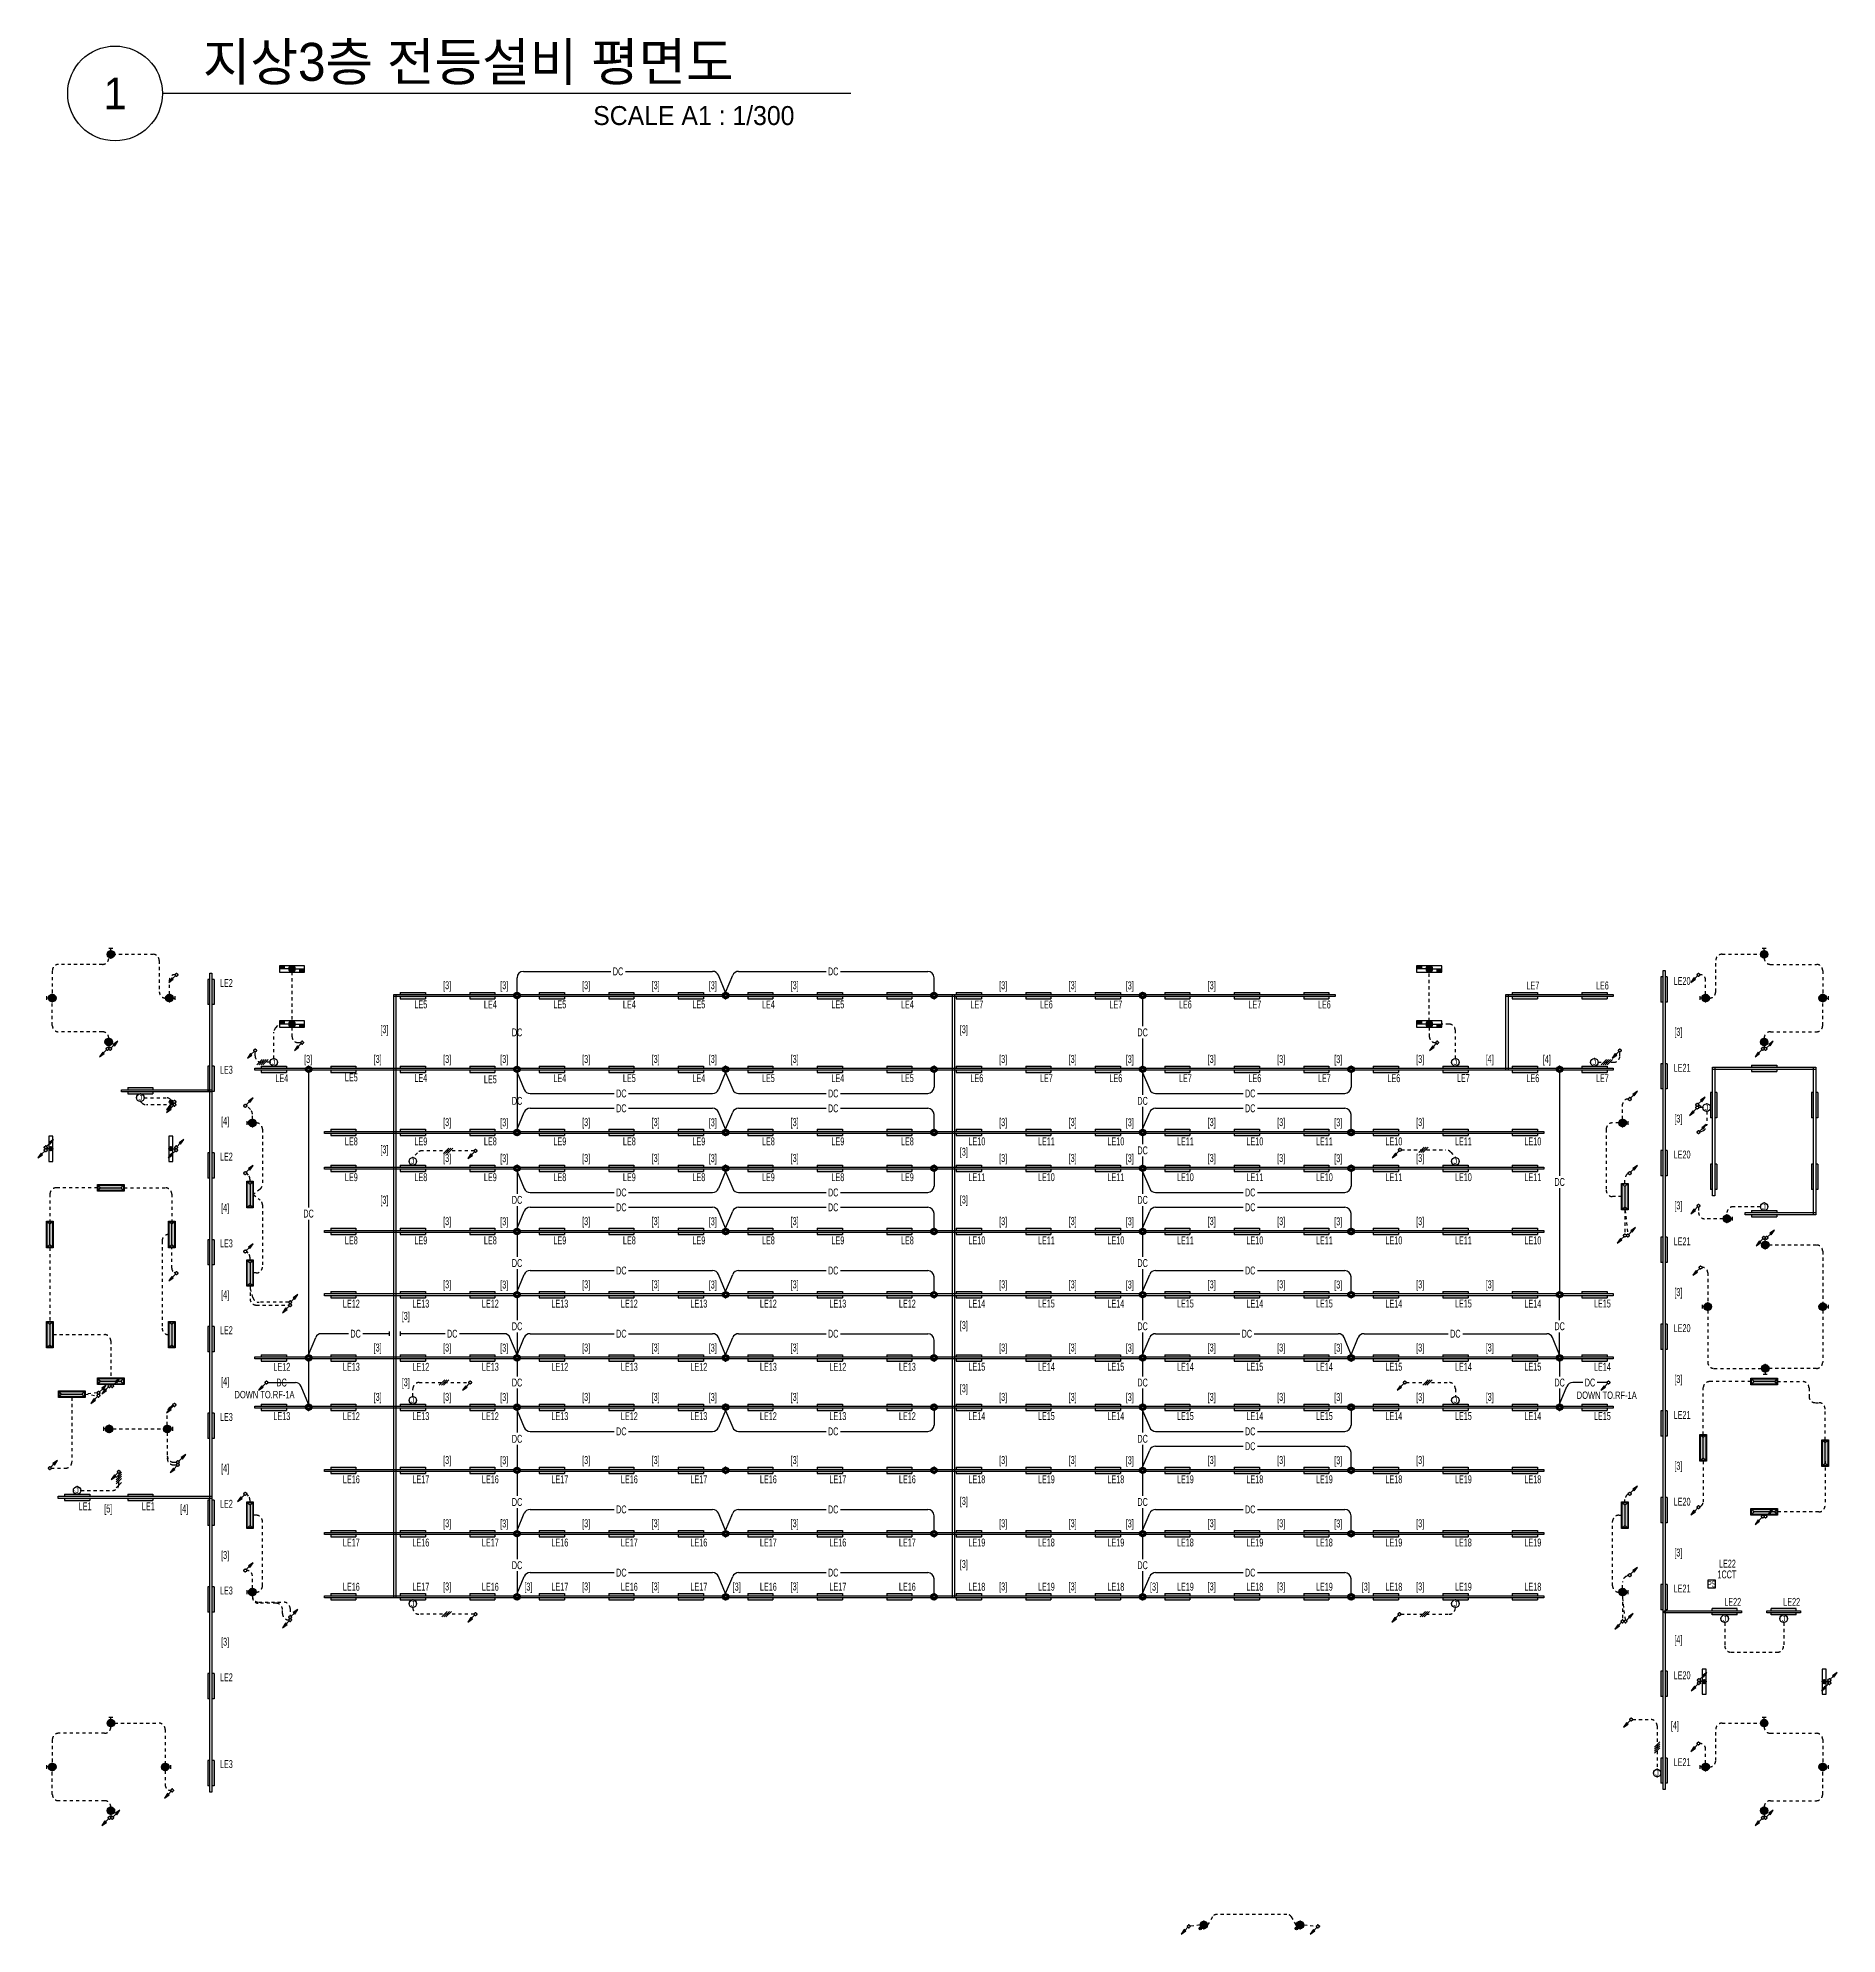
# Model space of a CAD drawing. Header units: millimetres. Extents: x 86947 to 500447, y -530175 to 1059536.
# Drawn here: x 92041 to 177466, y 101922 to 191935 of the extents above; entities that cross this region are included whole.
import ezdxf
from ezdxf.enums import TextEntityAlignment as Align

# ---------------------------------------------------------------- set-up
doc = ezdxf.new("R2010")
doc.units = ezdxf.units.MM
doc.header["$LTSCALE"] = 150
doc.linetypes.add('D1', pattern=[3, 1, -1, 1])
for name, color, linetype in [('------03 Lighting Fixture', 3, 'Continuous'), ('------04 Lighting Switch', 2, 'Continuous'), ('------04 Number of Strands (가닥수)', 1, 'Continuous'), ('-----20 General Symbol', 3, 'Continuous'), ('-----23 Concealed or Exposed Wire', 4, 'D1'), ('-----25 Emergency Lighting Embeded Wire in Ceiling or Wall', 1, 'Continuous'), ('-----28 Race Way', 1, 'Continuous'), ('-----41 Drawing Title', 2, 'Continuous')]:
    doc.layers.add(name, color=color, linetype=linetype)
doc.styles.add('ELEC', font='Dotum.ttf')

msp = doc.modelspace()

# ---------------------------------------------------------------- texts
at = {"layer": '------04 Lighting Switch', "style": 'ELEC', "width": 0.7}
for s, p in [('LE2', (100988, 147071)), ('LE7', (163022, 146953)), ('LE6', (166322, 146953)), ('LE20', (170107, 147168)), ('LE5', (110222, 146053)), ('LE4', (113522, 146053)), ('LE5', (116822, 146053)), ('LE4', (120122, 146053)), ('LE5', (123422, 146053)), ('LE4', (126722, 146053)), ('LE5', (130022, 146053)), ('LE4', (133322, 146053)), ('LE7', (136622, 146053)), ('LE6', (139922, 146053)), ('LE7', (143222, 146053)), ('LE6', (146522, 146053)), ('LE7', (149822, 146053)), ('LE6', (153122, 146053)), ('LE3', (100988, 142951)), ('LE21', (170107, 143048)), ('LE4', (103622, 142553)), ('LE5', (106922, 142588)), ('LE4', (110222, 142563)), ('LE5', (113522, 142496)), ('LE4', (116822, 142553)), ('LE5', (120122, 142553)), ('LE4', (123422, 142553)), ('LE5', (126722, 142553)), ('LE4', (130022, 142553)), ('LE5', (133322, 142553)), ('LE6', (136622, 142553)), ('LE7', (139922, 142553)), ('LE6', (143222, 142553)), ('LE7', (146522, 142553)), ('LE6', (149822, 142553)), ('LE7', (153122, 142553)), ('LE6', (156422, 142553)), ('LE7', (159722, 142559)), ('LE6', (163022, 142553)), ('LE7', (166322, 142553)), ('LE8', (106922, 139553)), ('LE9', (110222, 139553)), ('LE8', (113522, 139553)), ('LE9', (116822, 139553)), ('LE8', (120122, 139553)), ('LE9', (123422, 139553)), ('LE8', (126722, 139553)), ('LE9', (130022, 139553)), ('LE8', (133322, 139553)), ('LE10', (136622, 139553)), ('LE11', (139922, 139553)), ('LE10', (143222, 139553)), ('LE11', (146522, 139553)), ('LE10', (149822, 139553)), ('LE11', (153122, 139553)), ('LE10', (156422, 139553)), ('LE11', (159722, 139553)), ('LE10', (163022, 139553)), ('LE2', (100988, 138831)), ('LE20', (170107, 138928)), ('LE9', (106922, 137853)), ('LE8', (110222, 137853)), ('LE9', (113522, 137853)), ('LE8', (116822, 137853)), ('LE9', (120122, 137853)), ('LE8', (123422, 137853)), ('LE9', (126722, 137853)), ('LE8', (130022, 137853)), ('LE9', (133322, 137853)), ('LE11', (136622, 137853)), ('LE10', (139922, 137853)), ('LE11', (143222, 137853)), ('LE10', (146522, 137853)), ('LE11', (149822, 137853)), ('LE10', (153122, 137853)), ('LE11', (156422, 137853)), ('LE10', (159722, 137853)), ('LE11', (163022, 137853)), ('LE8', (106922, 134853)), ('LE9', (110222, 134853)), ('LE8', (113522, 134853)), ('LE9', (116822, 134853)), ('LE8', (120122, 134853)), ('LE9', (123422, 134853)), ('LE8', (126722, 134853)), ('LE9', (130022, 134853)), ('LE8', (133322, 134853)), ('LE10', (136622, 134853)), ('LE11', (139922, 134853)), ('LE10', (143222, 134853)), ('LE11', (146522, 134853)), ('LE10', (149822, 134853)), ('LE11', (153122, 134853)), ('LE10', (156422, 134853)), ('LE11', (159722, 134853)), ('LE10', (163022, 134853)), ('LE3', (100988, 134711)), ('LE21', (170107, 134808)), ('LE12', (106922, 131853)), ('LE13', (110222, 131853)), ('LE12', (113522, 131853)), ('LE13', (116822, 131853)), ('LE12', (120122, 131853)), ('LE13', (123422, 131853)), ('LE12', (126722, 131853)), ('LE13', (130022, 131853)), ('LE12', (133322, 131853)), ('LE14', (136622, 131853)), ('LE15', (139922, 131853)), ('LE14', (143222, 131853)), ('LE15', (146522, 131853)), ('LE14', (149822, 131853)), ('LE15', (153122, 131853)), ('LE14', (156422, 131853)), ('LE15', (159722, 131853)), ('LE14', (163022, 131853)), ('LE15', (166322, 131853)), ('LE2', (100988, 130591)), ('LE20', (170107, 130688)), ('LE12', (103622, 128853)), ('LE13', (106922, 128853)), ('LE12', (110222, 128853)), ('LE13', (113522, 128853)), ('LE12', (116822, 128853)), ('LE13', (120122, 128853)), ('LE12', (123422, 128853)), ('LE13', (126722, 128853)), ('LE12', (130022, 128853)), ('LE13', (133322, 128853)), ('LE15', (136622, 128853)), ('LE14', (139922, 128853)), ('LE15', (143222, 128853)), ('LE14', (146522, 128853)), ('LE15', (149822, 128853)), ('LE14', (153122, 128853)), ('LE15', (156422, 128853)), ('LE14', (159722, 128853)), ('LE15', (163022, 128853)), ('LE14', (166322, 128853)), ('LE3', (100988, 126471)), ('LE13', (103622, 126511)), ('LE12', (106922, 126511)), ('LE13', (110222, 126511)), ('LE12', (113522, 126511)), ('LE13', (116822, 126511)), ('LE12', (120122, 126511)), ('LE13', (123422, 126511)), ('LE12', (126722, 126511)), ('LE13', (130022, 126511)), ('LE12', (133322, 126511)), ('LE14', (136622, 126511)), ('LE15', (139922, 126511)), ('LE14', (143222, 126511)), ('LE15', (146522, 126511)), ('LE14', (149822, 126511)), ('LE15', (153122, 126511)), ('LE14', (156422, 126511)), ('LE15', (159722, 126511)), ('LE14', (163022, 126511)), ('LE15', (166322, 126511)), ('LE21', (170107, 126568)), ('LE16', (106922, 123511)), ('LE17', (110222, 123511)), ('LE16', (113522, 123511)), ('LE17', (116822, 123511)), ('LE16', (120122, 123511)), ('LE17', (123422, 123511)), ('LE16', (126722, 123511)), ('LE17', (130022, 123511)), ('LE16', (133322, 123511)), ('LE18', (136622, 123511)), ('LE19', (139922, 123511)), ('LE18', (143222, 123511)), ('LE19', (146522, 123511)), ('LE18', (149822, 123511)), ('LE19', (153122, 123511)), ('LE18', (156422, 123511)), ('LE19', (159722, 123511)), ('LE18', (163022, 123511)), ('LE1', (94283, 122232)), ('LE1', (97283, 122232)), ('LE2', (100988, 122351)), ('LE20', (170107, 122448)), ('LE17', (106922, 120511)), ('LE16', (110222, 120511)), ('LE17', (113522, 120511)), ('LE16', (116822, 120511)), ('LE17', (120122, 120511)), ('LE16', (123422, 120511)), ('LE17', (126722, 120511)), ('LE16', (130022, 120511)), ('LE17', (133322, 120511)), ('LE19', (136622, 120511)), ('LE18', (139922, 120511)), ('LE19', (143222, 120511)), ('LE18', (146522, 120511)), ('LE19', (149822, 120511)), ('LE18', (153122, 120511)), ('LE19', (156422, 120511)), ('LE18', (159722, 120511)), ('LE19', (163022, 120511)), ('1CCT', (172235, 118995)), ('LE22', (172259, 119508)), ('LE3', (100988, 118231)), ('LE16', (106922, 118411)), ('LE17', (110222, 118411)), ('LE16', (113522, 118411)), ('LE17', (116822, 118411)), ('LE16', (120122, 118411)), ('LE17', (123422, 118411)), ('LE16', (126722, 118411)), ('LE17', (130022, 118411)), ('LE16', (133322, 118411)), ('LE18', (136622, 118411)), ('LE19', (139922, 118411)), ('LE18', (143222, 118411)), ('LE19', (146522, 118411)), ('LE18', (149822, 118411)), ('LE19', (153122, 118411)), ('LE18', (156422, 118411)), ('LE19', (159722, 118411)), ('LE18', (163022, 118411)), ('LE21', (170107, 118328)), ('LE22', (172510, 117696)), ('LE22', (175310, 117696)), ('LE20', (170107, 114208)), ('LE2', (100988, 114111)), ('LE3', (100988, 109991)), ('LE21', (170107, 110088))]:
    msp.add_text(s, height=375, dxfattribs=at).set_placement(p, align=Align.MIDDLE)
at = {"layer": '-----25 Emergency Lighting Embeded Wire in Ceiling or Wall', "style": 'ELEC', "width": 0.7}
for p in [(119585, 147623), (129799, 147623), (114792, 144726), (144492, 144726), (114792, 141476), (119742, 141828), (129799, 141828), (144492, 141476), (149599, 141828), (119742, 141123), (129799, 141123), (149599, 141123), (144492, 139126), (164292, 137626), (114792, 136776), (119742, 137128), (129799, 137128), (144492, 136776), (149599, 137128), (104892, 136126), (119742, 136423), (129799, 136423), (149599, 136423), (114792, 133776), (119742, 133423), (129799, 133423), (144492, 133776), (149599, 133423), (107124, 130423), (111710, 130423), (114792, 130776), (119742, 130423), (129799, 130423), (144492, 130776), (149442, 130423), (159342, 130423), (164292, 130776), (103611, 128105), (114792, 128105), (144492, 128105), (164292, 128105), (165735, 128105), (114792, 125434), (119742, 125787), (129799, 125787), (144492, 125434), (149599, 125787), (149599, 125082), (114792, 122434), (144492, 122434), (119742, 122082), (129799, 122082), (149599, 122082), (114792, 119434), (119742, 119082), (129799, 119082), (144492, 119434), (149599, 119082)]:
    msp.add_text('DC', height=375, dxfattribs=at).set_placement(p, align=Align.MIDDLE)
for p in [(102800, 127531), (166530, 127504)]:
    msp.add_text('DOWN TO.RF-1A', height=350, dxfattribs=at).set_placement(p, align=Align.MIDDLE_CENTER)
at = {"layer": '-----28 Race Way', "style": 'ELEC', "width": 0.7}
for s, p in [('[3]', (111471, 146918)), ('[3]', (114182, 146918)), ('[3]', (118071, 146918)), ('[3]', (121371, 146918)), ('[3]', (124082, 146918)), ('[3]', (127971, 146918)), ('[3]', (137871, 146918)), ('[3]', (141171, 146918)), ('[3]', (143882, 146908)), ('[3]', (147771, 146918)), ('[3]', (108491, 144829)), ('[3]', (136004, 144829)), ('[3]', (169929, 144707)), ('[3]', (104871, 143418)), ('[3]', (108171, 143418)), ('[3]', (111471, 143418)), ('[3]', (114182, 143418)), ('[3]', (118071, 143418)), ('[3]', (121371, 143418)), ('[3]', (124082, 143418)), ('[3]', (127971, 143418)), ('[3]', (137871, 143418)), ('[3]', (141171, 143418)), ('[3]', (143882, 143408)), ('[3]', (147771, 143418)), ('[3]', (151071, 143418)), ('[3]', (153782, 143408)), ('[3]', (157671, 143418)), ('[4]', (160971, 143418)), ('[4]', (163682, 143408)), ('[4]', (100929, 140472)), ('[3]', (111471, 140418)), ('[3]', (114182, 140408)), ('[3]', (118071, 140418)), ('[3]', (121371, 140418)), ('[3]', (124082, 140408)), ('[3]', (127971, 140418)), ('[3]', (137871, 140418)), ('[3]', (141171, 140418)), ('[3]', (143882, 140408)), ('[3]', (147771, 140418)), ('[3]', (151071, 140418)), ('[3]', (153782, 140408)), ('[3]', (157671, 140418)), ('[3]', (169929, 140587)), ('[3]', (108491, 139121)), ('[3]', (111471, 138718)), ('[3]', (114182, 138708)), ('[3]', (118071, 138718)), ('[3]', (121371, 138718)), ('[3]', (124082, 138708)), ('[3]', (127971, 138718)), ('[3]', (136004, 139013)), ('[3]', (137871, 138718)), ('[3]', (141171, 138718)), ('[3]', (143882, 138708)), ('[3]', (147771, 138718)), ('[3]', (151071, 138718)), ('[3]', (153782, 138708)), ('[3]', (157671, 138718)), ('[3]', (108491, 136731)), ('[3]', (136004, 136745)), ('[4]', (100929, 136352)), ('[3]', (111471, 135718)), ('[3]', (114182, 135708)), ('[3]', (118071, 135718)), ('[3]', (121371, 135718)), ('[3]', (124082, 135708)), ('[3]', (127971, 135718)), ('[3]', (137871, 135718)), ('[3]', (141171, 135718)), ('[3]', (143882, 135708)), ('[3]', (147771, 135718)), ('[3]', (151071, 135718)), ('[3]', (153782, 135708)), ('[3]', (157671, 135718)), ('[3]', (169929, 136467)), ('[4]', (100929, 132232)), ('[3]', (111471, 132718)), ('[3]', (114182, 132708)), ('[3]', (118071, 132718)), ('[3]', (121371, 132718)), ('[3]', (124082, 132708)), ('[3]', (127971, 132718)), ('[3]', (137871, 132718)), ('[3]', (141171, 132718)), ('[3]', (143882, 132708)), ('[3]', (147771, 132718)), ('[3]', (151071, 132718)), ('[3]', (153782, 132708)), ('[3]', (157671, 132718)), ('[3]', (160971, 132718)), ('[3]', (169929, 132347)), ('[3]', (109504, 131222)), ('[3]', (136004, 130782)), ('[3]', (108171, 129718)), ('[3]', (111471, 129718)), ('[3]', (114182, 129708)), ('[3]', (118071, 129718)), ('[3]', (121371, 129718)), ('[3]', (124082, 129708)), ('[3]', (127971, 129718)), ('[3]', (137871, 129718)), ('[3]', (141171, 129718)), ('[3]', (143882, 129708)), ('[3]', (147771, 129718)), ('[3]', (151071, 129718)), ('[3]', (153782, 129708)), ('[3]', (157671, 129718)), ('[3]', (160971, 129718)), ('[4]', (100929, 128112)), ('[3]', (109504, 128071)), ('[3]', (136004, 127782)), ('[3]', (169929, 128227)), ('[3]', (108171, 127377)), ('[3]', (111471, 127377)), ('[3]', (114182, 127367)), ('[3]', (118071, 127377)), ('[3]', (121371, 127377)), ('[3]', (124082, 127367)), ('[3]', (127971, 127377)), ('[3]', (137871, 127377)), ('[3]', (141171, 127377)), ('[3]', (143882, 127367)), ('[3]', (147771, 127377)), ('[3]', (151071, 127377)), ('[3]', (153782, 127367)), ('[3]', (157671, 127377)), ('[3]', (160971, 127377)), ('[4]', (100929, 123992)), ('[3]', (111471, 124377)), ('[3]', (114182, 124367)), ('[3]', (118071, 124377)), ('[3]', (121371, 124377)), ('[3]', (127971, 124377)), ('[3]', (137871, 124377)), ('[3]', (141171, 124377)), ('[3]', (143882, 124367)), ('[3]', (147771, 124377)), ('[3]', (151071, 124377)), ('[3]', (153782, 124367)), ('[3]', (157671, 124377)), ('[3]', (169929, 124107)), ('[3]', (136004, 122440)), ('[5]', (95383, 122076)), ('[4]', (98988, 122076)), ('[3]', (111471, 121377)), ('[3]', (114182, 121367)), ('[3]', (118071, 121377)), ('[3]', (121371, 121377)), ('[3]', (127971, 121377)), ('[3]', (137871, 121377)), ('[3]', (141171, 121377)), ('[3]', (143882, 121367)), ('[3]', (147771, 121377)), ('[3]', (151071, 121377)), ('[3]', (153782, 121367)), ('[3]', (157671, 121377)), ('[3]', (100929, 119872)), ('[3]', (169929, 119987)), ('[3]', (136004, 119440)), ('[3]', (111471, 118377)), ('[3]', (115328, 118367)), ('[3]', (118071, 118377)), ('[3]', (121371, 118377)), ('[3]', (125218, 118367)), ('[3]', (127971, 118377)), ('[3]', (137871, 118377)), ('[3]', (141171, 118377)), ('[3]', (145035, 118367)), ('[3]', (147771, 118377)), ('[3]', (151071, 118377)), ('[3]', (155089, 118367)), ('[3]', (157671, 118377)), ('[4]', (169929, 115867)), ('[3]', (100929, 115752)), ('[4]', (169766, 111786))]:
    msp.add_text(s, height=375, dxfattribs=at).set_placement(p, align=Align.MIDDLE)
at = {"layer": '-----41 Drawing Title', "color": 2, "style": 'ELEC'}
msp.add_text('지상3층 전등설비 평면도', height=1800, dxfattribs=at).set_placement((99872, 189900))
at = {"layer": '-----41 Drawing Title', "color": 7, "style": 'ELEC'}
msp.add_text('1', height=1500, dxfattribs=at).set_placement((95704, 189300), align=Align.MIDDLE)
at = {"layer": '-----41 Drawing Title', "style": 'ELEC'}
msp.add_text('SCALE A1 : 1/300', height=900, dxfattribs=at).set_placement((127962, 187800), align=Align.RIGHT)

# ---------------------------------------------------------------- blocks, each defined once
blk = doc.blocks.new('D01')
at = {"linetype": 'Continuous'}
blk.add_circle((0, 0), 150, dxfattribs=at)
for p in [(-150, 0), (0, 150), (150, 0), (0, -150)]:
    blk.add_point(p)
blk = doc.blocks.new('E05')
blk.add_hatch(color=256).paths.add_polyline_path([(106, 106), (106, 106, 0.668179), (-150, 0, 1), (150, 0, 0.198912)])
h = blk.add_hatch(color=256)
edge = h.paths.add_edge_path()
edge.add_arc((141, 141), 50, 0, 360)
blk.add_circle((141, 141), 50)
blk.add_blockref('D01', (0, 0))
blk = doc.blocks.new('E01')
h = blk.add_hatch(color=256)
edge = h.paths.add_edge_path(flags=17)
edge.add_arc((0, 0), 75, 0, 360)
edge = h.paths.add_edge_path()
edge.add_arc((0, 0), 150, 0, 360)
blk.add_blockref('D01', (0, 0))
at = {"xscale": 0.5, "yscale": 0.5, "zscale": 0.5}
blk.add_blockref('D01', (0, 0), dxfattribs=at)
blk = doc.blocks.new('E18')
for points in [[(-367, 150), (-600, 150), (-600, 0), (-367, 0)], [(150, 0, 1), (-150, 0, 1)], [(600, 0), (367, 0), (367, -150), (600, -150)]]:
    blk.add_hatch(color=256).paths.add_polyline_path(points)
at = {"linetype": 'Continuous'}
for p, q in [((600, 150), (-600, 150)), ((-600, 150), (-600, -150)), ((-150, 0), (-600, 0)), ((150, 0), (600, 0)), ((600, -150), (600, 150)), ((-600, -150), (600, -150))]:
    blk.add_line(p, q, dxfattribs=at)
for p, q in [((-367, 150), (-367, 0)), ((150, 0), (178, 0)), ((367, -150), (367, 0)), ((0, -150), (0, -150))]:
    blk.add_line(p, q)
blk.add_circle((0, 0), 150, dxfattribs=at)
blk = doc.blocks.new('D06')
for p, q in [((-75, 0), (0, 0)), ((0, -75), (0, 75))]:
    blk.add_line(p, q)
at = {"linetype": 'Continuous'}
blk.add_circle((-225, 0), 150, dxfattribs=at)
for p in [(-375, 0), (-225, 150), (-75, 0), (-225, -150)]:
    blk.add_point(p)
blk = doc.blocks.new('E06')
blk.add_hatch(color=256).paths.add_polyline_path([(-75, 0, 1), (-375, 0, 1)])
blk.add_blockref('D06', (0, 0))
blk = doc.blocks.new('E17')
h = blk.add_hatch(color=256)
h.paths.add_polyline_path([(600, 100), (-600, 100), (-600, 0), (600, 0)])
h.paths.add_polyline_path([(600, -100), (-600, -100), (-600, -200), (600, -200)])
for p, q in [((-600, 100), (600, 100)), ((-600, 100), (-600, 0)), ((600, 100), (600, 0)), ((600, 100), (600, 0)), ((-600, -100), (-600, -200)), ((-600, -200), (600, -200)), ((600, -100), (600, -200))]:
    blk.add_line(p, q)
blk = doc.blocks.new('벽부 비상등')
h = blk.add_hatch(color=0)
h.dxf.hatch_style = 1
h.paths.add_polyline_path([(0, 488), (-128, 600), (-128, -600), (0, -488)])
h = blk.add_hatch(color=0)
h.dxf.hatch_style = 1
h.paths.add_polyline_path([(128, 600), (0, 488), (0, -488), (128, -600)])
at = {"color": 1}
for p, q in [((-128, 600), (0, 488)), ((0, 488), (128, 600)), ((0, -488), (0, 488)), ((-128, -600), (0, -488)), ((0, -488), (128, -600))]:
    blk.add_line(p, q, dxfattribs=at)
blk.add_lwpolyline([(158, -630), (158, 630), (-158, 630), (-158, -630)], close=True)
blk.add_lwpolyline([(128, -600), (128, 600), (-128, 600), (-128, -600)], close=True, dxfattribs=at)
blk = doc.blocks.new('O04')
blk.add_circle((0, 0), 150)
for p in [(-150, 0), (0, 150), (150, 0), (0, -150)]:
    blk.add_point(p)
at = {"style": 'ELEC'}
blk.add_text('J', height=214, dxfattribs=at).set_placement((0, 0), align=Align.MIDDLE)
blk = doc.blocks.new('O01')
blk.add_hatch(color=256).paths.add_polyline_path([(-149, -218), (-218, -149), (-368, -368)])
blk.add_line((-46, -46), (-184, -184))
blk.add_lwpolyline([(-368, -368), (-149, -218), (-218, -149), (-368, -368)])
blk.add_circle((0, 0), 65)
for p in [(-65, 0), (-65, 0), (0, 65), (0, 65), (65, 0), (65, 0), (0, -65), (0, -65)]:
    blk.add_point(p)
blk = doc.blocks.new('*U47')
at = {"color": 0}
for p, q in [((-306, -106), (-94, 106)), ((-226, -106), (-14, 106)), ((-146, -106), (66, 106)), ((-66, -106), (146, 106)), ((94, -106), (306, 106))]:
    blk.add_line(p, q, dxfattribs=at)
blk = doc.blocks.new('*U45')
at = {"color": 0}
for p, q in [((-186, -106), (26, 106)), ((-106, -106), (106, 106)), ((-26, -106), (186, 106))]:
    blk.add_line(p, q, dxfattribs=at)
blk = doc.blocks.new('*U48')
at = {"color": 0}
for p, q in [((-226, -106), (-14, 106)), ((-146, -106), (66, 106)), ((-66, -106), (146, 106)), ((14, -106), (226, 106))]:
    blk.add_line(p, q, dxfattribs=at)
blk = doc.blocks.new('D12')
at = {"linetype": 'Continuous'}
blk.add_lwpolyline([(600, -90), (600, 90), (-600, 90), (-600, -90)], close=True, dxfattribs=at)
blk.add_circle((0, 0), 90, dxfattribs=at)
for p in [(-90, 0), (0, 90), (90, 0), (0, -90)]:
    blk.add_point(p)
blk = doc.blocks.new('E13')
at = {"layer": '------03 Lighting Fixture'}
blk.add_hatch(color=256, dxfattribs=at).paths.add_polyline_path([(-90, 180, 1), (90, 180, 1)])
for p, q in [((90, 0), (-90, 0)), ((0, 90), (0, 0))]:
    blk.add_line(p, q, dxfattribs=at)
blk.add_blockref('D12', (0, 180), dxfattribs=at)
blk = doc.blocks.new('*U13')
h = blk.add_hatch(color=256)
edge = h.paths.add_edge_path()
edge.add_arc((0, -75), 75, 0, 360)
blk.add_circle((0, -75), 75)
blk = doc.blocks.new('*U16')
blk.add_lwpolyline([(150, 0), (-150, 0), (-150, -300), (150, -300)], close=True)
at = {"style": 'ELEC', "width": 0.6}
blk.add_text('PS', height=250, dxfattribs=at).set_placement((0, -150), align=Align.MIDDLE)

# ---------------------------------------------------------------- linework, layer by layer
at = {"layer": '-----23 Concealed or Exposed Wire'}
for p, q in [((96904, 141445), (96996, 141366)), ((97084, 141625), (98123, 141625)), ((98364, 141515), (98316, 141555)), ((98454, 141295), (97190, 141295)), ((167104, 140430), (166804, 140430)), ((166504, 140130), (166504, 137234)), ((167239, 136930), (166801, 136934)), ((167396, 136300), (167396, 135155)), ((167396, 136300), (167526, 135155)), ((170889, 136422), (170889, 136180)), ((172234, 135880), (172234, 136150)), ((173824, 136450), (172534, 136450)), ((172054, 135880), (171189, 135880)), ((171111, 125635), (171111, 127848)), ((173374, 128148), (171411, 128148)), ((174634, 128148), (175834, 128148)), ((176134, 127848), (176134, 127448)), ((93654, 127390), (93654, 124340)), ((94854, 127613), (94284, 127548)), ((94284, 127548), (94854, 127483)), ((176434, 127148), (176596, 127148)), ((176896, 125385), (176896, 126848)), ((92669, 124040), (93354, 124040)), ((172130, 116710), (172130, 115605)), ((174930, 116710), (174930, 115605)), ((172430, 115305), (174630, 115305))]:
    msp.add_line(p, q, dxfattribs=at)
for points in [[(95404, 148255, -0.414214), (95104, 147955), (93024, 147955, 0.414214), (92724, 147655), (92724, 146535)], [(95584, 148435), (97504, 148435, -0.414214), (97804, 148135), (97804, 146655, 0.414214), (98104, 146355)], [(171404, 146355, 0.414214), (171704, 146655), (171704, 148135, -0.414214), (172004, 148435), (173824, 148435)], [(174004, 148255, 0.414214), (174304, 147955), (176484, 147955, -0.414214), (176784, 147655), (176784, 146535)], [(98284, 146535), (98284, 147215, -0.414214), (98534, 147465), (98554, 147465)], [(171224, 146535), (171224, 147215, 0.414214), (170974, 147465), (170954, 147465)], [(95404, 144455, 0.414214), (95104, 144755), (93024, 144755, -0.414214), (92724, 145055), (92724, 146175)], [(174004, 144455, -0.414214), (174304, 144755), (176484, 144755, 0.414214), (176784, 145055), (176784, 146175)], [(103242, 143486), (103242, 144733, -0.199825), (103331, 144946), (103504, 145118)], [(104104, 144968), (104104, 144540, 0.414214), (104404, 144240), (104519, 144240)], [(158104, 144968), (158104, 144540, 0.414214), (158404, 144240), (158419, 144240)], [(159342, 143486), (159342, 144818, 0.414214), (159042, 145118), (158704, 145118)], [(103062, 143306), (102654, 143306, -0.414214), (102354, 143606), (102354, 143805)], [(166122, 143306), (166854, 143306, 0.414214), (167154, 143606), (167154, 143805)], [(167284, 140610), (167284, 141313, -0.414214), (167534, 141563), (167554, 141563)], [(102224, 140610), (102224, 140852, 0.199599), (102135, 141064), (101954, 141245)], [(102404, 140430, -0.414214), (102704, 140130), (102704, 137523, -0.227423), (102591, 137289), (102269, 137030), (102591, 136771, -0.227423), (102704, 136537), (102704, 133605, -0.414214), (102404, 133305), (102269, 133305)], [(171274, 140975), (171274, 140327, -0.288703), (171103, 140056), (170954, 139985)], [(112754, 139105), (110275, 139105, 0.205053), (110058, 139012), (109842, 138786)], [(156777, 139147), (158894, 139147, -0.218896), (159122, 139042), (159342, 138786)], [(102111, 137660), (102111, 137753, 0.183243), (102036, 137952), (101954, 138045)], [(167396, 137560), (167396, 137770, -0.21438), (167497, 137995), (167554, 138045)], [(94874, 137348), (92911, 137348, 0.414214), (92611, 137048), (92611, 135760)], [(96134, 137348), (98096, 137348, -0.414214), (98396, 137048), (98396, 135760)], [(98239, 135130, 0.414214), (97939, 134830), (97939, 130680, 0.414214), (98239, 130380)], [(98554, 133295), (98512, 133321, -0.256699), (98396, 133532), (98396, 134500)], [(102111, 133935), (102111, 134039, 0.200259), (102022, 134252), (101954, 134320)], [(174234, 134635), (176484, 134635, -0.414214), (176784, 134335), (176784, 131885)], [(171054, 133570), (171074, 133570, -0.414214), (171324, 133320), (171324, 131885)], [(103954, 131913), (102539, 131913, -0.342726), (102248, 132139), (102111, 132675), (102111, 132675), (102111, 132083, 0.414214), (102411, 131783), (103954, 131783)], [(171324, 131525), (171324, 129075, 0.414214), (171624, 128775), (173874, 128775)], [(176784, 131525), (176784, 129075, -0.414214), (176484, 128775), (174234, 128775)], [(92769, 130380), (95204, 130380, -0.414214), (95504, 130080), (95504, 128320)], [(109842, 127444), (109842, 127805, -0.414214), (110142, 128105), (112504, 128105)], [(157004, 128105), (159042, 128105, -0.414214), (159342, 127805), (159342, 127444)], [(98184, 126085), (98184, 126683, -0.231322), (98299, 126920), (98454, 127040)], [(98184, 125725), (98184, 124495, 0.414214), (98484, 124195), (98624, 124195)], [(98184, 125725), (98184, 124625, 0.414214), (98484, 124325), (98624, 124325)], [(171111, 124375), (171111, 122447, -0.205258), (171033, 122266), (170954, 122190)], [(176896, 124375), (176896, 122263, -0.414214), (176596, 121963), (174634, 121963)], [(94084, 122985), (95588, 122985, 0.414214), (95888, 123285), (95888, 123805)], [(102111, 122435), (102111, 122518, 0.170797), (102045, 122706), (101954, 122820)], [(167396, 122435), (167396, 122547, -0.220142), (167502, 122776), (167554, 122820)], [(102404, 118155, 0.414214), (102704, 118455), (102704, 121505, 0.414214), (102404, 121805), (102269, 121805)], [(167104, 118155, -0.414214), (166804, 118455), (166804, 121505, -0.414214), (167104, 121805), (167239, 121805)], [(102224, 118335), (102224, 118930, 0.414214), (101974, 119180), (101954, 119180)], [(167284, 118335), (167284, 118635, -0.274423), (167440, 118898), (167554, 118960)], [(103954, 116833, -0.414214), (103654, 117133), (103654, 117325, 0.414214), (103354, 117625), (102524, 117625, -0.414214), (102224, 117925), (102224, 117975, 0.414214), (102524, 117675), (103719, 117675, -0.414214), (104019, 117375), (104019, 117028)], [(112754, 117105), (110142, 117105, -0.414214), (109842, 117405), (109842, 117424)], [(156754, 117105), (159042, 117105, 0.414214), (159342, 117405), (159342, 117424)], [(95504, 111755, -0.414214), (95204, 111455), (93024, 111455, 0.414214), (92724, 111155), (92724, 110035)], [(95684, 111935), (97784, 111935, -0.414214), (98084, 111635), (98084, 110035)], [(167754, 112105), (168624, 112105, -0.414214), (168924, 111805), (168924, 109745)], [(171404, 109855, 0.414214), (171704, 110155), (171704, 111635, -0.414214), (172004, 111935), (173824, 111935)], [(174004, 111755, 0.414214), (174304, 111455), (176484, 111455, -0.414214), (176784, 111155), (176784, 110035)], [(171224, 110035), (171224, 110715, 0.414214), (170974, 110965), (170954, 110965)], [(95504, 107955, 0.414214), (95204, 108255), (93024, 108255, -0.414214), (92724, 108555), (92724, 109675)], [(98084, 109675), (98084, 108995, 0.414214), (98334, 108745), (98354, 108745)], [(174004, 107955, -0.414214), (174304, 108255), (176484, 108255, 0.414214), (176784, 108555), (176784, 109675)], [(151789, 102355), (151561, 102734, 0.263447), (151347, 102855), (148020, 102855, 0.263447), (147806, 102734), (147579, 102355)]]:
    msp.add_lwpolyline(points, format="xyb", dxfattribs=at)
for points in [[(104104, 147593), (104104, 145268)], [(158104, 145268), (158104, 147593)], [(167239, 140428), (167239, 140601)], [(170895, 141285), (171094, 141155), (170895, 141155)], [(92611, 134500), (92611, 131010)], [(95604, 125905), (98104, 125905)], [(167414, 116835), (167284, 117975), (167284, 116835)], [(147219, 102355), (146754, 102290)], [(152149, 102355), (152754, 102290)]]:
    msp.add_lwpolyline(points, dxfattribs=at)
for centre, start, end in [((97190, 141595), 229.63362, 270), ((98123, 141325), 49.98999, 90), ((166804, 140130), 90, 180), ((166804, 137234), 180, 269.47252), ((171189, 136180), 180, 270), ((172534, 136150), 90, 180), ((171411, 127848), 90, 180), ((175834, 127848), 0, 90), ((176434, 127448), 180, 270), ((176596, 126848), 0, 90), ((93354, 124340), 270, 0), ((172430, 115605), 180, 270), ((174630, 115605), 270, 0)]:
    msp.add_arc(centre, 300, start, end, dxfattribs=at)
at = {"layer": '-----25 Emergency Lighting Embeded Wire in Ceiling or Wall'}
for p, q in [((115092, 147623), (119251, 147623)), ((119932, 147623), (124078, 147623)), ((125306, 147623), (129465, 147623)), ((130146, 147623), (134292, 147623)), ((114792, 146626), (114792, 147323)), ((124692, 146626), (124355, 147438)), ((124692, 146626), (125029, 147438)), ((134592, 146626), (134592, 147323)), ((114792, 146326), (114792, 143126)), ((144492, 146326), (144492, 145017)), ((144492, 144435), (144492, 143126)), ((104892, 142826), (104892, 136417)), ((114792, 142826), (114792, 140126)), ((114792, 142826), (114792, 141426)), ((114792, 142826), (115129, 142013)), ((124692, 142826), (124355, 142013)), ((124692, 142826), (125029, 142013)), ((134592, 142826), (134592, 142128)), ((144492, 142826), (144492, 141767)), ((144492, 142826), (144829, 142013)), ((154392, 142826), (154392, 142128)), ((164292, 142826), (164292, 137917)), ((115406, 141828), (119408, 141828)), ((120089, 141828), (124078, 141828)), ((125306, 141828), (129465, 141828)), ((130146, 141828), (134292, 141828)), ((145106, 141828), (149265, 141828)), ((149946, 141828), (154092, 141828)), ((114792, 140126), (115129, 140938)), ((115406, 141123), (119408, 141123)), ((120089, 141123), (124078, 141123)), ((124692, 140126), (124355, 140938)), ((124692, 140126), (125029, 140938)), ((125306, 141123), (129465, 141123)), ((130146, 141123), (134292, 141123)), ((134592, 140126), (134592, 140823)), ((144492, 141185), (144492, 140126)), ((144492, 140126), (144829, 140938)), ((145106, 141123), (149265, 141123)), ((149946, 141123), (154092, 141123)), ((154392, 140126), (154392, 140823)), ((144492, 139826), (144492, 139417)), ((144492, 138835), (144492, 138426)), ((114792, 138126), (114792, 137067)), ((114792, 138126), (115129, 137313)), ((124692, 138126), (124355, 137313)), ((124692, 138126), (125029, 137313)), ((134592, 138126), (134592, 137428)), ((144492, 138126), (144492, 137067)), ((144492, 138126), (144829, 137313)), ((154392, 138126), (154392, 137428)), ((115406, 137128), (119408, 137128)), ((120089, 137128), (124078, 137128)), ((125306, 137128), (129465, 137128)), ((130146, 137128), (134292, 137128)), ((145106, 137128), (149265, 137128)), ((149946, 137128), (154092, 137128)), ((164292, 137335), (164292, 132426)), ((114792, 136485), (114792, 135426)), ((114792, 135426), (115129, 136238)), ((115406, 136423), (119408, 136423)), ((120089, 136423), (124078, 136423)), ((124692, 135426), (124355, 136238)), ((124692, 135426), (125029, 136238)), ((125306, 136423), (129465, 136423)), ((130146, 136423), (134292, 136423)), ((134592, 135426), (134592, 136123)), ((144492, 136485), (144492, 135426)), ((144492, 135426), (144829, 136238)), ((145106, 136423), (149265, 136423)), ((149946, 136423), (154092, 136423)), ((154392, 135426), (154392, 136123)), ((104892, 135835), (104892, 129426)), ((114792, 135126), (114792, 134067)), ((144492, 135126), (144492, 134067)), ((114792, 133485), (114792, 132426)), ((114792, 132426), (115129, 133238)), ((115406, 133423), (119408, 133423)), ((120089, 133423), (124078, 133423)), ((124692, 132426), (124355, 133238)), ((124692, 132426), (125029, 133238)), ((125306, 133423), (129465, 133423)), ((130146, 133423), (134292, 133423)), ((144492, 133485), (144492, 132426)), ((144492, 132426), (144829, 133238)), ((145106, 133423), (149265, 133423)), ((149946, 133423), (154092, 133423)), ((134592, 132426), (134592, 133123)), ((154392, 132426), (154392, 133123)), ((114792, 132126), (114792, 131067)), ((144492, 132126), (144492, 131067)), ((164292, 131067), (164292, 132126)), ((108742, 130323), (108742, 130523)), ((109242, 130523), (109242, 130323)), ((104892, 129426), (105229, 130238)), ((106790, 130423), (105506, 130423)), ((108742, 130423), (107471, 130423)), ((111376, 130423), (109242, 130423)), ((114178, 130423), (112057, 130423)), ((114792, 129426), (114455, 130238)), ((114792, 130485), (114792, 129426)), ((114792, 129426), (115129, 130238)), ((115406, 130423), (119408, 130423)), ((120089, 130423), (124078, 130423)), ((124692, 129426), (124355, 130238)), ((124692, 129426), (125029, 130238)), ((125306, 130423), (129465, 130423)), ((130146, 130423), (134292, 130423)), ((134592, 129426), (134592, 130123)), ((144492, 130485), (144492, 129426)), ((144492, 129426), (144829, 130238)), ((145106, 130423), (149108, 130423)), ((149789, 130423), (153778, 130423)), ((154392, 129426), (154055, 130238)), ((154392, 129426), (154729, 130238)), ((155006, 130423), (159008, 130423)), ((159689, 130423), (163678, 130423)), ((164292, 129426), (163955, 130238)), ((164292, 129426), (164292, 130485)), ((104892, 129126), (104892, 127084)), ((114792, 129126), (114792, 128396)), ((144492, 129126), (144492, 128396)), ((164292, 129126), (164292, 128396)), ((102954, 128105), (104268, 128105)), ((104892, 127084), (104545, 127920)), ((164292, 127084), (164639, 127920)), ((165401, 128105), (164916, 128105)), ((166554, 128105), (166082, 128105)), ((114792, 127814), (114792, 127084)), ((144492, 127814), (144492, 127084)), ((164292, 127814), (164292, 127084)), ((114792, 126784), (114792, 125725)), ((114792, 126784), (115129, 125972)), ((124692, 126784), (124355, 125972)), ((124692, 126784), (125029, 125972)), ((134592, 126784), (134592, 126087)), ((144492, 126784), (144492, 125725)), ((144492, 126784), (144829, 125972)), ((154392, 126784), (154392, 126087)), ((114792, 125143), (114792, 124084)), ((115406, 125787), (119408, 125787)), ((120089, 125787), (124078, 125787)), ((125306, 125787), (129465, 125787)), ((130146, 125787), (134292, 125787)), ((144492, 125143), (144492, 124084)), ((145106, 125787), (149265, 125787)), ((149946, 125787), (154092, 125787)), ((144492, 124084), (144829, 124897)), ((145106, 125082), (149265, 125082)), ((149946, 125082), (154092, 125082)), ((154392, 124084), (154392, 124782)), ((114792, 123784), (114792, 122725)), ((144492, 123784), (144492, 122725)), ((114792, 122143), (114792, 121084)), ((114792, 121084), (115129, 121897)), ((115406, 122082), (119408, 122082)), ((120089, 122082), (124078, 122082)), ((124692, 121084), (124355, 121897)), ((124692, 121084), (125029, 121897)), ((125306, 122082), (129465, 122082)), ((130146, 122082), (134292, 122082)), ((134592, 121084), (134592, 121782)), ((144492, 122143), (144492, 121084)), ((144492, 121084), (144829, 121897)), ((145106, 122082), (149265, 122082)), ((149946, 122082), (154092, 122082)), ((154392, 121084), (154392, 121782)), ((114792, 120784), (114792, 119725)), ((144492, 120784), (144492, 119725)), ((114792, 119143), (114792, 118084)), ((114792, 118084), (115129, 118897)), ((115406, 119082), (119408, 119082)), ((120089, 119082), (124078, 119082)), ((124692, 118084), (124355, 118897)), ((124692, 118084), (125029, 118897)), ((125306, 119082), (129465, 119082)), ((130146, 119082), (134292, 119082)), ((144492, 119143), (144492, 118084)), ((144492, 118084), (144829, 118897)), ((145106, 119082), (149265, 119082)), ((149946, 119082), (154092, 119082)), ((134592, 118084), (134592, 118782)), ((154392, 118084), (154392, 118782))]:
    msp.add_line(p, q, dxfattribs=at)
for centre, start, end in [((115092, 147323), 90, 180), ((124078, 147323), 22.52485, 90), ((125306, 147323), 90, 157.47515), ((134292, 147323), 0, 90), ((115406, 142128), 202.52485, 270), ((124078, 142128), 270, 337.47515), ((125306, 142128), 202.52485, 270), ((134292, 142128), 270, 0), ((145106, 142128), 202.52485, 270), ((154092, 142128), 270, 0), ((115406, 140823), 90, 157.47515), ((124078, 140823), 22.52485, 90), ((125306, 140823), 90, 157.47515), ((134292, 140823), 0, 90), ((145106, 140823), 90, 157.47515), ((154092, 140823), 0, 90), ((115406, 137428), 202.52485, 270), ((124078, 137428), 270, 337.47515), ((125306, 137428), 202.52485, 270), ((134292, 137428), 270, 0), ((145106, 137428), 202.52485, 270), ((154092, 137428), 270, 0), ((115406, 136123), 90, 157.47515), ((124078, 136123), 22.52485, 90), ((125306, 136123), 90, 157.47515), ((134292, 136123), 0, 90), ((145106, 136123), 90, 157.47515), ((154092, 136123), 0, 90), ((115406, 133123), 90, 157.47515), ((124078, 133123), 22.52485, 90), ((125306, 133123), 90, 157.47515), ((134292, 133123), 0, 90), ((145106, 133123), 90, 157.47515), ((154092, 133123), 0, 90), ((105506, 130123), 90, 157.47515), ((114178, 130123), 22.52485, 90), ((115406, 130123), 90, 157.47515), ((124078, 130123), 22.52485, 90), ((125306, 130123), 90, 157.47515), ((134292, 130123), 0, 90), ((145106, 130123), 90, 157.47515), ((153778, 130123), 22.52485, 90), ((155006, 130123), 90, 157.47515), ((163678, 130123), 22.52485, 90), ((104268, 127805), 22.52485, 90), ((164916, 127805), 90, 157.47515), ((134292, 126087), 270, 0), ((154092, 126087), 270, 0), ((115406, 126087), 202.52485, 270), ((124078, 126087), 270, 337.47515), ((125306, 126087), 202.52485, 270), ((145106, 126087), 202.52485, 270), ((145106, 124782), 90, 157.47515), ((154092, 124782), 0, 90), ((115406, 121782), 90, 157.47515), ((124078, 121782), 22.52485, 90), ((125306, 121782), 90, 157.47515), ((134292, 121782), 0, 90), ((145106, 121782), 90, 157.47515), ((154092, 121782), 0, 90), ((115406, 118782), 90, 157.47515), ((124078, 118782), 22.52485, 90), ((125306, 118782), 90, 157.47515), ((134292, 118782), 0, 90), ((145106, 118782), 90, 157.47515), ((154092, 118782), 0, 90)]:
    msp.add_arc(centre, 300, start, end, dxfattribs=at)
at = {"layer": '-----28 Race Way', "elevation": 0}
for points in [[(169304, 147660), (169304, 108780), (169204, 108780), (169204, 147660)], [(166842, 146526), (166842, 146426), (161742, 146426), (161742, 146526)], [(161742, 146526), (161842, 146526), (161842, 142926), (161742, 142926)], [(96004, 141905), (96004, 142005), (100304, 142005), (100304, 141905)], [(169254, 117270), (172930, 117270), (172930, 117170), (169254, 117170)], [(174130, 117270), (175730, 117270), (175730, 117170), (174130, 117170)]]:
    msp.add_lwpolyline(points, close=True, dxfattribs=at)
at = {"layer": '-----28 Race Way'}
for points in [[(100204, 147545), (100304, 147545), (100304, 108665), (100204, 108665)], [(153642, 146526), (153642, 146426), (108942, 146426), (108942, 146526)], [(108942, 146526), (109042, 146526), (109042, 117884), (108942, 117884)], [(135467, 146526), (135567, 146526), (135567, 117884), (135467, 117884)], [(166842, 143026), (166842, 142926), (102342, 142926), (102342, 143026)], [(171554, 143070), (171654, 143070), (171654, 136970), (171554, 136970)], [(176454, 143070), (176454, 142970), (171554, 142970), (171554, 143070)], [(176354, 143070), (176454, 143070), (176454, 136070), (176354, 136070)], [(163542, 140026), (163542, 139926), (105642, 139926), (105642, 140026)], [(163542, 138326), (163542, 138226), (105642, 138226), (105642, 138326)], [(176454, 136170), (176454, 136070), (173104, 136070), (173104, 136170)], [(163542, 135326), (163542, 135226), (105642, 135226), (105642, 135326)], [(166842, 132326), (166842, 132226), (105642, 132226), (105642, 132326)], [(166842, 129326), (166842, 129226), (102342, 129226), (102342, 129326)], [(166842, 126984), (166842, 126884), (102342, 126884), (102342, 126984)], [(163542, 123984), (163542, 123884), (105642, 123884), (105642, 123984)], [(93004, 122605), (93004, 122705), (100304, 122705), (100304, 122605)], [(163542, 120984), (163542, 120884), (105642, 120884), (105642, 120984)], [(163542, 117984), (163542, 117884), (105642, 117884), (105642, 117984)]]:
    msp.add_lwpolyline(points, close=True, dxfattribs=at)
at = {"layer": '-----41 Drawing Title', "color": 7}
msp.add_line((130646, 189300), (97954, 189300), dxfattribs=at)
msp.add_circle((95704, 189300), 2250, dxfattribs=at)

# ---------------------------------------------------------------- block references
at = {"layer": '------03 Lighting Fixture', "xscale": 1.2, "yscale": 1.2, "zscale": 1.2}
for name, p, rotation in [('E06', (95504, 148705), 90), ('E06', (174004, 148705), 90), ('E06', (92454, 146355), 180), ('E06', (170954, 146355), 180), ('E06', (95404, 144005), 270), ('E06', (174004, 144005), 270), ('E06', (101954, 140430), 180), ('E06', (174054, 134905), 90), ('E06', (171054, 131705), 180), ('E06', (174054, 128505), 270), ('E06', (95154, 125905), 180), ('E06', (101954, 118155), 180), ('E06', (95504, 112205), 89.99999999999999), ('E06', (174004, 112205), 90), ('E06', (92454, 109855), 180), ('E06', (170954, 109855), 180), ('E06', (95504, 107505), 270), ('E06', (174004, 107505), 270), ('E05', (147399, 102355), 180), ('E05', (151969, 102355), 180)]:
    msp.add_blockref(name, p, dxfattribs=dict(at, rotation=rotation))
at = {"layer": '------03 Lighting Fixture'}
for name, p in [('E18', (104104, 147743)), ('E18', (158104, 147743)), ('E01', (114792, 146476)), ('E01', (124692, 146476)), ('E01', (134592, 146476)), ('E01', (144492, 146476)), ('E18', (104104, 145118)), ('E18', (158104, 145118)), ('E01', (104892, 142976)), ('E01', (114792, 142976)), ('E01', (124692, 142976)), ('E01', (134592, 142976)), ('E01', (144492, 142976)), ('E01', (154392, 142976)), ('E01', (164292, 142976)), ('E01', (114792, 139976)), ('E01', (124692, 139976)), ('E01', (134592, 139976)), ('E01', (144492, 139976)), ('E01', (154392, 139976)), ('E01', (114792, 138276)), ('E01', (124692, 138276)), ('E01', (134592, 138276)), ('E01', (144492, 138276)), ('E01', (154392, 138276)), ('E01', (114792, 135276)), ('E01', (124692, 135276)), ('E01', (134592, 135276)), ('E01', (144492, 135276)), ('E01', (154392, 135276)), ('E01', (114792, 132276)), ('E01', (124692, 132276)), ('E01', (134592, 132276)), ('E01', (144492, 132276)), ('E01', (154392, 132276)), ('E01', (164292, 132276)), ('E01', (104892, 129276)), ('E01', (114792, 129276)), ('E01', (124692, 129276)), ('E01', (134592, 129276)), ('E01', (144492, 129276)), ('E01', (154392, 129276)), ('E01', (164292, 129276)), ('E01', (104892, 126934)), ('E01', (114792, 126934)), ('E01', (124692, 126934)), ('E01', (134592, 126934)), ('E01', (144492, 126934)), ('E01', (154392, 126934)), ('E01', (164292, 126934)), ('E01', (114792, 123934)), ('E01', (124692, 123934)), ('E01', (134592, 123934)), ('E01', (144492, 123934)), ('E01', (154392, 123934)), ('E01', (114792, 120934)), ('E01', (124692, 120934)), ('E01', (134592, 120934)), ('E01', (144492, 120934)), ('E01', (154392, 120934)), ('E01', (114792, 117934)), ('E01', (124692, 117934)), ('E01', (134592, 117934)), ('E01', (144492, 117934)), ('E01', (154392, 117934))]:
    msp.add_blockref(name, p, dxfattribs=at)
at = {"layer": '------03 Lighting Fixture', "color": 3}
for p, rotation in [((100304, 146645), 270), ((169304, 146760), 270), ((100304, 142525), 270), ((169304, 142640), 270), ((171654, 141270), 270), ((176454, 141270), 270), ((100304, 138405), 270), ((169304, 138520), 270), ((171654, 137870), 270), ((176454, 137870), 270), ((100304, 134285), 270), ((169304, 134400), 270), ((100304, 130165), 270), ((169304, 130280), 270), ((100304, 126045), 270), ((169304, 126160), 270), ((100304, 121925), 270), ((169304, 122040), 270), ((100304, 117805), 270), ((169304, 117920), 270), ((172130, 117170), 180), ((174930, 117170), 180), ((169304, 113800), 270), ((100304, 113685), 270), ((100304, 109565), 270), ((169304, 109680), 270)]:
    msp.add_blockref('E17', p, dxfattribs=dict(at, rotation=rotation))
at = {"layer": '------03 Lighting Fixture', "xscale": 1.2, "yscale": 1.2, "zscale": 1.2}
for p in [(98554, 146355), (177054, 146355), (167554, 140430), (172504, 135880), (177054, 131705), (98454, 125905), (167554, 118155), (98354, 109855), (177054, 109855)]:
    msp.add_blockref('E06', p, dxfattribs=at)
at = {"layer": '------03 Lighting Fixture', "color": 3}
for p in [(109842, 146526), (113142, 146526), (116442, 146526), (119742, 146526), (123042, 146526), (126342, 146526), (129642, 146526), (132942, 146526), (136242, 146526), (139542, 146526), (142842, 146526), (146142, 146526), (149442, 146526), (152742, 146526), (162642, 146526), (165942, 146526), (103242, 143026), (106542, 143026), (109842, 143026), (113142, 143026), (116442, 143026), (119742, 143026), (123042, 143026), (126342, 143026), (129642, 143026), (132942, 143026), (136242, 143026), (139542, 143026), (142842, 143026), (146142, 143026), (149442, 143026), (152742, 143026), (156042, 143026), (159342, 143026), (162642, 143026), (165942, 143026), (174004, 143070), (96904, 142005), (106542, 140026), (109842, 140026), (113142, 140026), (116442, 140026), (119742, 140026), (123042, 140026), (126342, 140026), (129642, 140026), (132942, 140026), (136242, 140026), (139542, 140026), (142842, 140026), (146142, 140026), (149442, 140026), (152742, 140026), (156042, 140026), (159342, 140026), (162642, 140026), (106542, 138326), (109842, 138326), (113142, 138326), (116442, 138326), (119742, 138326), (123042, 138326), (126342, 138326), (129642, 138326), (132942, 138326), (136242, 138326), (139542, 138326), (142842, 138326), (146142, 138326), (149442, 138326), (152742, 138326), (156042, 138326), (159342, 138326), (162642, 138326), (174004, 136170), (106542, 135326), (109842, 135326), (113142, 135326), (116442, 135326), (119742, 135326), (123042, 135326), (126342, 135326), (129642, 135326), (132942, 135326), (136242, 135326), (139542, 135326), (142842, 135326), (146142, 135326), (149442, 135326), (152742, 135326), (156042, 135326), (159342, 135326), (162642, 135326), (106542, 132326), (109842, 132326), (113142, 132326), (116442, 132326), (119742, 132326), (123042, 132326), (126342, 132326), (129642, 132326), (132942, 132326), (136242, 132326), (139542, 132326), (142842, 132326), (146142, 132326), (149442, 132326), (152742, 132326), (156042, 132326), (159342, 132326), (162642, 132326), (165942, 132326), (103242, 129326), (106542, 129326), (109842, 129326), (113142, 129326), (116442, 129326), (119742, 129326), (123042, 129326), (126342, 129326), (129642, 129326), (132942, 129326), (136242, 129326), (139542, 129326), (142842, 129326), (146142, 129326), (149442, 129326), (152742, 129326), (156042, 129326), (159342, 129326), (162642, 129326), (165942, 129326), (103242, 126984), (106542, 126984), (109842, 126984), (113142, 126984), (116442, 126984), (119742, 126984), (123042, 126984), (126342, 126984), (129642, 126984), (132942, 126984), (136242, 126984), (139542, 126984), (142842, 126984), (146142, 126984), (149442, 126984), (152742, 126984), (156042, 126984), (159342, 126984), (162642, 126984), (165942, 126984), (106542, 123984), (109842, 123984), (113142, 123984), (116442, 123984), (119742, 123984), (123042, 123984), (126342, 123984), (129642, 123984), (132942, 123984), (136242, 123984), (139542, 123984), (142842, 123984), (146142, 123984), (149442, 123984), (152742, 123984), (156042, 123984), (159342, 123984), (162642, 123984), (93904, 122705), (96904, 122705), (106542, 120984), (109842, 120984), (113142, 120984), (116442, 120984), (119742, 120984), (123042, 120984), (126342, 120984), (129642, 120984), (132942, 120984), (136242, 120984), (139542, 120984), (142842, 120984), (146142, 120984), (149442, 120984), (152742, 120984), (156042, 120984), (159342, 120984), (162642, 120984), (106542, 117984), (109842, 117984), (113142, 117984), (116442, 117984), (119742, 117984), (123042, 117984), (126342, 117984), (129642, 117984), (132942, 117984), (136242, 117984), (139542, 117984), (142842, 117984), (146142, 117984), (149442, 117984), (152742, 117984), (156042, 117984), (159342, 117984), (162642, 117984)]:
    msp.add_blockref('E17', p, dxfattribs=at)
at = {"layer": '------03 Lighting Fixture'}
for p, rotation in [((92474, 139205), 270), ((98534, 139205), 89.99999999999999), ((170974, 113905), 270), ((177034, 113905), 89.99999999999999)]:
    msp.add_blockref('E13', p, dxfattribs=dict(at, rotation=rotation))
at = {"layer": '------03 Lighting Fixture', "xscale": -1}
for p, rotation in [((95504, 137348), 270), ((102111, 137030), 180), ((167396, 136930), 180), ((102111, 133305), 180), ((92611, 130380), 180), ((98396, 130380), 180), ((95504, 128163), 270), ((174004, 128148), 90), ((93654, 127548), 270), ((102111, 121805), 180), ((167396, 121805), 180), ((174004, 121963), 90)]:
    msp.add_blockref('벽부 비상등', p, dxfattribs=dict(at, rotation=rotation))
for p in [(92611, 135130), (98396, 135130), (171111, 125005), (176896, 124755)]:
    msp.add_blockref('벽부 비상등', p, dxfattribs=at)
at = {"layer": '------04 Lighting Switch', "xscale": 1.2, "yscale": 1.2, "zscale": 1.2, "rotation": 270}
msp.add_blockref('*U13', (98454, 141425), dxfattribs=at)
at = {"layer": '------04 Lighting Switch', "xscale": 1.2, "yscale": 1.2, "zscale": 1.2}
msp.add_blockref('*U16', (171516, 118720), dxfattribs=at)
at = {"layer": '------04 Number of Strands (가닥수)', "xscale": 1.2, "yscale": 1.2, "zscale": 1.2}
for name, p in [('*U48', (102707, 143306)), ('*U48', (166536, 143306)), ('*U45', (111514, 139105)), ('*U45', (157835, 139147)), ('*U45', (111323, 128105)), ('*U45', (158023, 128105)), ('*U45', (111448, 117105)), ('*U45', (157898, 117105))]:
    msp.add_blockref(name, p, dxfattribs=at)
at = {"layer": '------04 Number of Strands (가닥수)', "xscale": -1.2, "yscale": 1.2, "zscale": 1.2, "rotation": 90}
for name, p in [('*U47', (95888, 123477)), ('*U48', (168924, 110775))]:
    msp.add_blockref(name, p, dxfattribs=at)
at = {"layer": '-----20 General Symbol'}
for p in [(98619, 147465), (170889, 147465), (104584, 144240), (158484, 144240), (95339, 143940), (102354, 143870), (167154, 143870), (173939, 143940), (98519, 141425), (98519, 141295), (170830, 141155), (92409, 139140), (98599, 139140), (112819, 139105), (156712, 139147), (170889, 136487), (167396, 135090), (173989, 134970), (98619, 133295), (170989, 133570), (104019, 131783), (95439, 127940), (102889, 128105), (112569, 128105), (156939, 128105), (166619, 128105), (94919, 127483), (94919, 127483), (98519, 127040), (98689, 124195), (95888, 123870), (101889, 122820), (170889, 122190), (173939, 121740), (112819, 117105), (156689, 117105), (104019, 116833), (167284, 116770), (170909, 113840), (177099, 113840), (167689, 112105), (170889, 110965), (98419, 108745), (95439, 107440), (173939, 107440), (146689, 102290), (152819, 102290)]:
    msp.add_blockref('O01', p, dxfattribs=at)
at = {"layer": '-----20 General Symbol', "rotation": 180}
for p in [(95469, 143940), (174069, 143940), (101889, 141245), (167619, 141563), (170830, 141285), (92409, 139270), (98599, 139270), (170889, 139985), (101889, 138045), (167619, 138045), (167526, 135090), (174119, 134970), (101889, 134320), (104019, 131913), (94919, 127613), (95569, 127940), (92604, 124040), (98689, 124325), (167619, 122820), (174069, 121740), (101889, 119180), (167619, 118960), (104019, 116963), (167414, 116770), (170909, 113970), (177099, 113970), (95569, 107440), (174069, 107440)]:
    msp.add_blockref('O01', p, dxfattribs=at)
at = {"layer": '-----20 General Symbol', "xscale": 1.2, "yscale": 1.2, "zscale": 1.2}
for p in [(103242, 143306), (159342, 143306), (165942, 143306), (96904, 141625), (171274, 141155), (109842, 138606), (159342, 138606), (174004, 136450), (109842, 127264), (159342, 127264), (93904, 122985), (109842, 117604), (159342, 117604), (172130, 116890), (174930, 116890), (168924, 109565)]:
    msp.add_blockref('O04', p, dxfattribs=at)

msp.set_redraw_order([(e.dxf.handle, doc.entitydb.next_handle()) for e in msp.query("TEXT MTEXT ATTDEF DIMENSION ARC_DIMENSION")])  # texts and dimensions are drawn at this point

doc.saveas('drawing.dxf')
